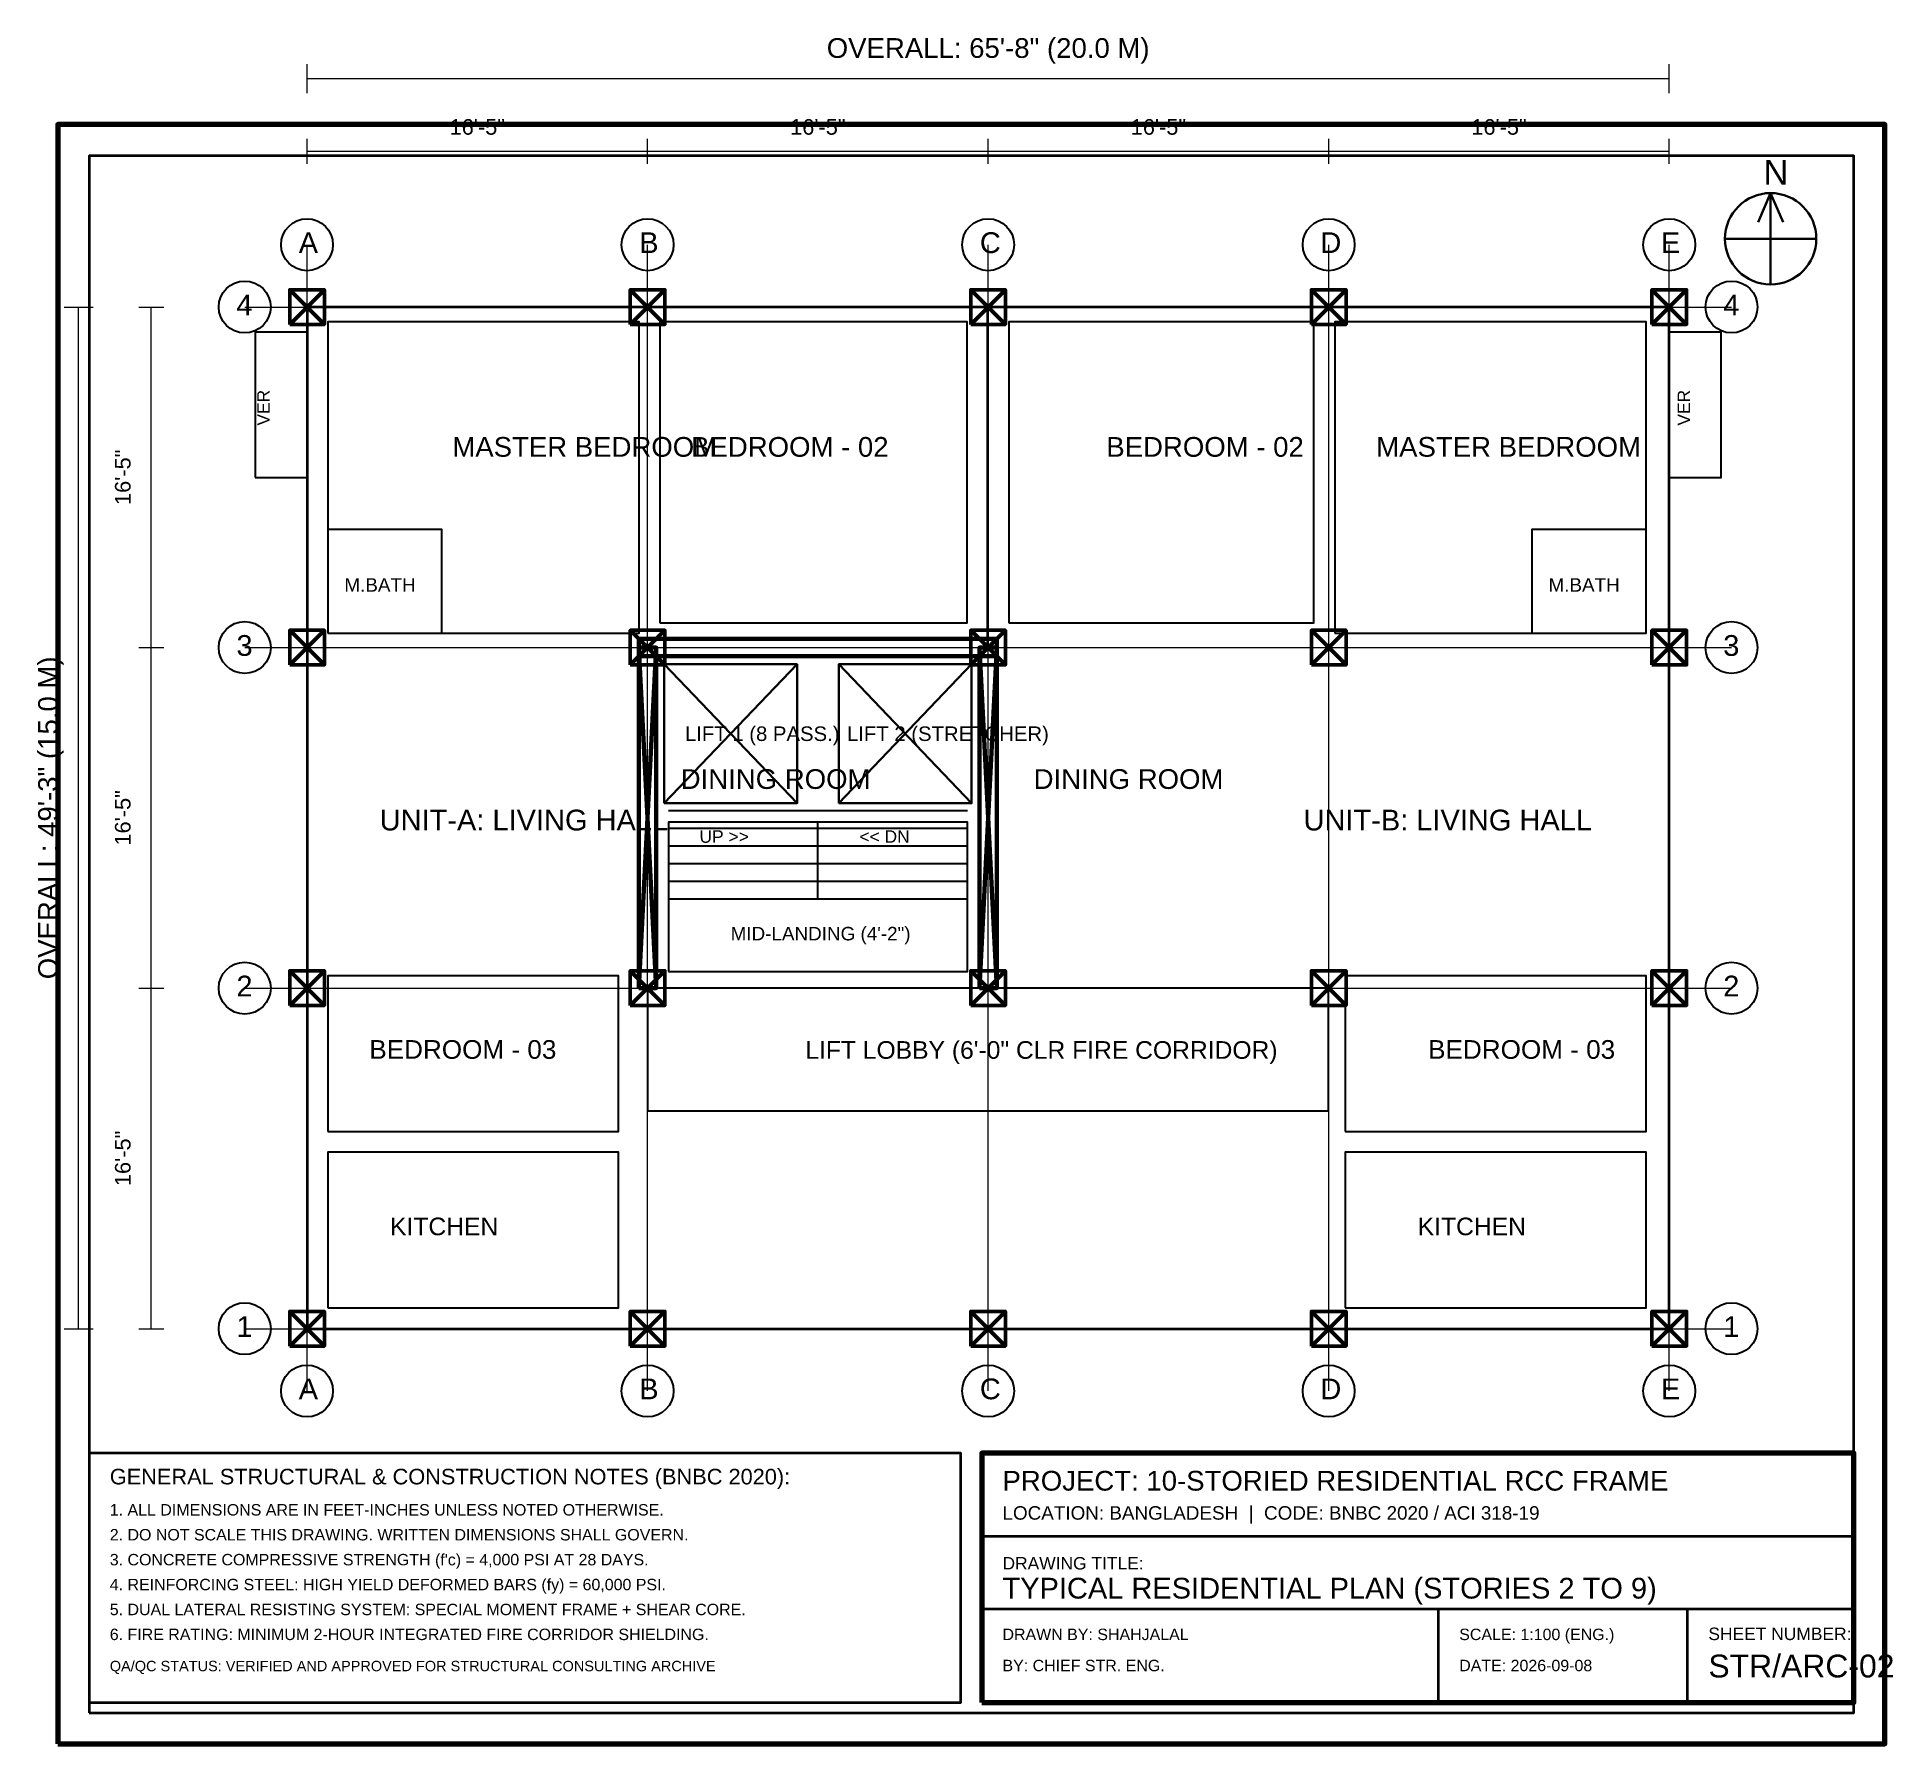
# Model space of a CAD drawing. Header units: inches. Extents: x -13 to 316, y -20 to 62.
# Drawn here: x 107 to 196.4, y -20 to 62.2 of the extents above; entities that cross this region are included whole.
import ezdxf
from ezdxf.enums import TextEntityAlignment as Align

# ---------------------------------------------------------------- set-up
doc = ezdxf.new("R2010")
doc.units = ezdxf.units.IN
doc.header["$MEASUREMENT"] = 0
for name, color, linetype, lineweight in [('A-LIFT', 6, 'Continuous', 30), ('A-STAIR', 2, 'Continuous', 25), ('A-TEXT-MAIN', 7, 'Continuous', 20), ('A-WALL-EXT', 2, 'Continuous', 35), ('A-WALL-INT', 3, 'Continuous', 25), ('S-ANNO-REV', 1, 'Continuous', 25), ('S-ANNO-SYM', 4, 'Continuous', 30), ('S-ANNO-TEXT', 7, 'Continuous', 18), ('S-BORDER-EXT', 7, 'Continuous', 70), ('S-BORDER-INT', 7, 'Continuous', 35), ('S-COL', 4, 'Continuous', 50), ('S-DIM', 3, 'Continuous', 18), ('S-GRID', 8, 'Continuous', 15), ('S-GRID-BUBBLE', 7, 'Continuous', 25), ('S-SHEAR', 1, 'Continuous', 60), ('S-TEXT-TITLE', 4, 'Continuous', 40)]:
    doc.layers.add(name, color=color, linetype=linetype, lineweight=lineweight)
doc.styles.get("Standard").update_dxf_attribs({"font": 'arial.ttf'})

msp = doc.modelspace()

# ---------------------------------------------------------------- texts
at = {"layer": 'A-STAIR'}
for s, p in [('UP >>', (138.9042, 23.4042)), ('<< DN', (146.6063, 23.4042))]:
    msp.add_text(s, height=0.6, dxfattribs=at).set_placement(p)
at = {"layer": 'A-TEXT-MAIN'}
for p in [(118.2, 43.5), (186.6168, 43.5)]:
    msp.add_text('VER', height=0.6, rotation=90, dxfattribs=at).set_placement(p)
for s, height, p in [('MASTER BEDROOM', 0.95, (127, 42)), ('BEDROOM - 02', 0.95, (138.5, 42)), ('BEDROOM - 02', 0.95, (158.5, 42)), ('MASTER BEDROOM', 0.95, (171.5, 42)), ('M.BATH', 0.65, (121.8, 35.5)), ('M.BATH', 0.65, (179.8, 35.5)), ('LIFT 1 (8 PASS.)', 0.7, (138.2042, 28.3084)), ('LIFT 2 (STRETCHER)', 0.7, (146.0084, 28.3084)), ('DINING ROOM', 0.95, (138, 26)), ('DINING ROOM', 0.95, (155, 26)), ('UNIT-A: LIVING HALL', 1, (123.5, 24)), ('UNIT-B: LIVING HALL', 1, (168, 24)), ('MID-LANDING (4\'-2")', 0.65, (140.4042, 18.7042)), ('BEDROOM - 03', 0.9, (123, 13)), ('LIFT LOBBY (6\'-0" CLR FIRE CORRIDOR)', 0.85, (144, 13)), ('BEDROOM - 03', 0.9, (174, 13)), ('KITCHEN', 0.85, (124, 4.5)), ('KITCHEN', 0.85, (173.5, 4.5))]:
    msp.add_text(s, height=height, dxfattribs=at).set_placement(p)
at = {"layer": 'S-ANNO-REV'}
msp.add_text('QA/QC STATUS: VERIFIED AND APPROVED FOR STRUCTURAL CONSULTING ARCHIVE', height=0.5, dxfattribs=at).set_placement((110.5, -16.5))
at = {"layer": 'S-ANNO-SYM'}
msp.add_text('N', height=1.2, dxfattribs=at).set_placement((190.15, 55.1))
at = {"layer": 'S-ANNO-TEXT'}
for s, height, p in [('1. ALL DIMENSIONS ARE IN FEET-INCHES UNLESS NOTED OTHERWISE.', 0.55, (110.5, -9)), ('LOCATION: BANGLADESH  |  CODE: BNBC 2020 / ACI 318-19', 0.65, (153.5, -9.2)), ('2. DO NOT SCALE THIS DRAWING. WRITTEN DIMENSIONS SHALL GOVERN.', 0.55, (110.5, -10.2)), ("3. CONCRETE COMPRESSIVE STRENGTH (f'c) = 4,000 PSI AT 28 DAYS.", 0.55, (110.5, -11.4)), ('DRAWING TITLE:', 0.6, (153.5, -11.6)), ('4. REINFORCING STEEL: HIGH YIELD DEFORMED BARS (fy) = 60,000 PSI.', 0.55, (110.5, -12.6)), ('5. DUAL LATERAL RESISTING SYSTEM: SPECIAL MOMENT FRAME + SHEAR CORE.', 0.55, (110.5, -13.8)), ('6. FIRE RATING: MINIMUM 2-HOUR INTEGRATED FIRE CORRIDOR SHIELDING.', 0.55, (110.5, -15)), ('DRAWN BY: SHAHJALAL', 0.55, (153.5, -15)), ('SCALE: 1:100 (ENG.)', 0.55, (175.5, -15)), ('SHEET NUMBER:', 0.6, (187.5, -15)), ('BY: CHIEF STR. ENG.', 0.55, (153.5, -16.5)), ('DATE: 2026-09-08', 0.55, (175.5, -16.5))]:
    msp.add_text(s, height=height, dxfattribs=at).set_placement(p)
at = {"layer": 'S-DIM'}
for s, height, p in [('OVERALL: 65\'-8" (20.0 M)', 0.95, (152.8084, 61.2126)), ('16\'-5"', 0.75, (128.2021, 57.5126)), ('16\'-5"', 0.75, (144.6063, 57.5126)), ('16\'-5"', 0.75, (161.0105, 57.5126)), ('16\'-5"', 0.75, (177.4147, 57.5126))]:
    msp.add_text(s, height=height, dxfattribs=at).set_placement(p, align=Align.CENTER)
for s, height, p in [('16\'-5"', 0.75, (111.5, 41.0105)), ('OVERALL: 49\'-3" (15.0 M)', 0.95, (108, 24.6063)), ('16\'-5"', 0.75, (111.5, 24.6063)), ('16\'-5"', 0.75, (111.5, 8.2021))]:
    msp.add_text(s, height=height, rotation=90, dxfattribs=at).set_placement(p, align=Align.CENTER)
at = {"layer": 'S-TEXT-TITLE'}
for s, height, p in [('A', 1, (119.6, 51.8126)), ('B', 1, (136.0042, 51.8126)), ('C', 1, (152.4084, 51.8126)), ('D', 1, (168.8126, 51.8126)), ('E', 1, (185.2168, 51.8126)), ('4', 1, (116.6, 48.8126)), ('4', 1, (188.2168, 48.8126)), ('3', 1, (116.6, 32.4084)), ('3', 1, (188.2168, 32.4084)), ('2', 1, (116.6, 16.0042)), ('2', 1, (188.2168, 16.0042)), ('1', 1, (116.6, -0.4)), ('1', 1, (188.2168, -0.4)), ('A', 1, (119.6, -3.4)), ('B', 1, (136.0042, -3.4)), ('C', 1, (152.4084, -3.4)), ('D', 1, (168.8126, -3.4)), ('E', 1, (185.2168, -3.4)), ('GENERAL STRUCTURAL & CONSTRUCTION NOTES (BNBC 2020):', 0.75, (110.5, -7.5)), ('PROJECT: 10-STORIED RESIDENTIAL RCC FRAME', 0.95, (153.5, -7.8)), ('TYPICAL RESIDENTIAL PLAN (STORIES 2 TO 9)', 1, (153.5, -13)), ('STR/ARC-02', 1.1, (187.5, -16.8))]:
    msp.add_text(s, height=height, dxfattribs=at).set_placement(p)

# ---------------------------------------------------------------- linework, layer by layer
at = {"layer": 'A-LIFT'}
for p, q in [((137.2042, 25.3084), (143.6042, 32.0084)), ((137.2042, 32.0084), (143.6042, 25.3084)), ((145.6084, 25.3084), (152.0084, 32.0084)), ((145.6084, 32.0084), (152.0084, 25.3084))]:
    msp.add_line(p, q, dxfattribs=at)
for points in [[(137.2042, 25.3084), (143.6042, 25.3084), (143.6042, 32.0084), (137.2042, 32.0084)], [(145.6084, 25.3084), (152.0084, 25.3084), (152.0084, 32.0084), (145.6084, 32.0084)]]:
    msp.add_lwpolyline(points, close=True, dxfattribs=at)
at = {"layer": 'A-STAIR'}
for p, q in [((137.4042, 24.9542), (144.6063, 24.9542)), ((144.6063, 24.9542), (151.8084, 24.9542)), ((144.6063, 20.7042), (144.6063, 24.4042)), ((137.4042, 24.1042), (144.6063, 24.1042)), ((137.4042, 23.2542), (144.6063, 23.2542)), ((144.6063, 24.1042), (151.8084, 24.1042)), ((144.6063, 23.2542), (151.8084, 23.2542)), ((137.4042, 22.4042), (144.6063, 22.4042)), ((144.6063, 22.4042), (151.8084, 22.4042)), ((137.4042, 21.5542), (144.6063, 21.5542)), ((144.6063, 21.5542), (151.8084, 21.5542)), ((137.4042, 20.7042), (151.8084, 20.7042))]:
    msp.add_line(p, q, dxfattribs=at)
msp.add_lwpolyline([(137.4042, 17.2042), (151.8084, 17.2042), (151.8084, 24.4042), (137.4042, 24.4042)], close=True, dxfattribs=at)
at = {"layer": 'A-WALL-EXT'}
msp.add_line((152.8, 32.8), (152.8, 49.2126), dxfattribs=at)
msp.add_lwpolyline([(120, 0), (185.6168, 0), (185.6168, 49.2126), (120, 49.2126)], close=True, dxfattribs=at)
at = {"layer": 'A-WALL-INT'}
for points in [[(121, 33.5), (136, 33.5), (136, 48.5), (121, 48.5)], [(137, 34), (151.8, 34), (151.8, 48.5), (137, 48.5)], [(153.8, 34), (168.5, 34), (168.5, 48.5), (153.8, 48.5)], [(169.5, 33.5), (184.5, 33.5), (184.5, 48.5), (169.5, 48.5)], [(117.5, 41), (120, 41), (120, 48), (117.5, 48)], [(185.6168, 41), (188.1168, 41), (188.1168, 48), (185.6168, 48)], [(121, 33.5), (126.5, 33.5), (126.5, 38.5), (121, 38.5)], [(179, 33.5), (184.5, 33.5), (184.5, 38.5), (179, 38.5)], [(121, 9.5), (135, 9.5), (135, 17), (121, 17)], [(170, 9.5), (184.5, 9.5), (184.5, 17), (170, 17)], [(136.4, 10.5), (169.2, 10.5), (169.2, 16.4), (136.4, 16.4)], [(121, 1), (135, 1), (135, 8.5), (121, 8.5)], [(170, 1), (184.5, 1), (184.5, 8.5), (170, 8.5)]]:
    msp.add_lwpolyline(points, close=True, dxfattribs=at)
at = {"layer": 'S-ANNO-SYM'}
for p, q in [((189.9, 53.3), (190.5, 54.7)), ((190.5, 50.3), (190.5, 54.7)), ((191.1, 53.3), (190.5, 54.7)), ((188.3, 52.5), (192.7, 52.5))]:
    msp.add_line(p, q, dxfattribs=at)
msp.add_circle((190.5, 52.5), 2.2, dxfattribs=at)
at = {"layer": 'S-BORDER-EXT'}
for points in [[(108, -20), (196, -20), (196, 58), (108, 58)], [(152.5, -18), (194.5, -18), (194.5, -6), (152.5, -6)]]:
    msp.add_lwpolyline(points, close=True, dxfattribs=at)
at = {"layer": 'S-BORDER-INT'}
for p, q in [((152.5, -10), (194.5, -10)), ((152.5, -13.5), (194.5, -13.5)), ((174.5, -18), (174.5, -13.5)), ((186.5, -18), (186.5, -13.5))]:
    msp.add_line(p, q, dxfattribs=at)
for points in [[(109.5, -18.5), (194.5, -18.5), (194.5, 56.5), (109.5, 56.5)], [(109.5, -18), (151.5, -18), (151.5, -6), (109.5, -6)]]:
    msp.add_lwpolyline(points, close=True, dxfattribs=at)
at = {"layer": 'S-COL'}
for p, q in [((119.165, 48.3776), (120.835, 50.0476)), ((119.165, 50.0476), (120.835, 48.3776)), ((135.5692, 48.3776), (137.2392, 50.0476)), ((135.5692, 50.0476), (137.2392, 48.3776)), ((151.9734, 48.3776), (153.6434, 50.0476)), ((151.9734, 50.0476), (153.6434, 48.3776)), ((168.3776, 48.3776), (170.0476, 50.0476)), ((168.3776, 50.0476), (170.0476, 48.3776)), ((184.7818, 48.3776), (186.4518, 50.0476)), ((184.7818, 50.0476), (186.4518, 48.3776)), ((119.165, 31.9734), (120.835, 33.6434)), ((119.165, 33.6434), (120.835, 31.9734)), ((135.5692, 31.9734), (137.2392, 33.6434)), ((135.5692, 33.6434), (137.2392, 31.9734)), ((151.9734, 31.9734), (153.6434, 33.6434)), ((151.9734, 33.6434), (153.6434, 31.9734)), ((168.3776, 31.9734), (170.0476, 33.6434)), ((168.3776, 33.6434), (170.0476, 31.9734)), ((184.7818, 31.9734), (186.4518, 33.6434)), ((184.7818, 33.6434), (186.4518, 31.9734)), ((119.165, 15.5692), (120.835, 17.2392)), ((119.165, 17.2392), (120.835, 15.5692)), ((135.5692, 15.5692), (137.2392, 17.2392)), ((135.5692, 17.2392), (137.2392, 15.5692)), ((151.9734, 15.5692), (153.6434, 17.2392)), ((151.9734, 17.2392), (153.6434, 15.5692)), ((168.3776, 15.5692), (170.0476, 17.2392)), ((168.3776, 17.2392), (170.0476, 15.5692)), ((184.7818, 15.5692), (186.4518, 17.2392)), ((184.7818, 17.2392), (186.4518, 15.5692)), ((119.165, -0.835), (120.835, 0.835)), ((119.165, 0.835), (120.835, -0.835)), ((135.5692, -0.835), (137.2392, 0.835)), ((135.5692, 0.835), (137.2392, -0.835)), ((151.9734, -0.835), (153.6434, 0.835)), ((151.9734, 0.835), (153.6434, -0.835)), ((168.3776, -0.835), (170.0476, 0.835)), ((168.3776, 0.835), (170.0476, -0.835)), ((184.7818, -0.835), (186.4518, 0.835)), ((184.7818, 0.835), (186.4518, -0.835))]:
    msp.add_line(p, q, dxfattribs=at)
for points in [[(119.165, 48.3776), (120.835, 48.3776), (120.835, 50.0476), (119.165, 50.0476)], [(135.5692, 48.3776), (137.2392, 48.3776), (137.2392, 50.0476), (135.5692, 50.0476)], [(151.9734, 48.3776), (153.6434, 48.3776), (153.6434, 50.0476), (151.9734, 50.0476)], [(168.3776, 48.3776), (170.0476, 48.3776), (170.0476, 50.0476), (168.3776, 50.0476)], [(184.7818, 48.3776), (186.4518, 48.3776), (186.4518, 50.0476), (184.7818, 50.0476)], [(119.165, 31.9734), (120.835, 31.9734), (120.835, 33.6434), (119.165, 33.6434)], [(135.5692, 31.9734), (137.2392, 31.9734), (137.2392, 33.6434), (135.5692, 33.6434)], [(151.9734, 31.9734), (153.6434, 31.9734), (153.6434, 33.6434), (151.9734, 33.6434)], [(168.3776, 31.9734), (170.0476, 31.9734), (170.0476, 33.6434), (168.3776, 33.6434)], [(184.7818, 31.9734), (186.4518, 31.9734), (186.4518, 33.6434), (184.7818, 33.6434)], [(119.165, 15.5692), (120.835, 15.5692), (120.835, 17.2392), (119.165, 17.2392)], [(135.5692, 15.5692), (137.2392, 15.5692), (137.2392, 17.2392), (135.5692, 17.2392)], [(151.9734, 15.5692), (153.6434, 15.5692), (153.6434, 17.2392), (151.9734, 17.2392)], [(168.3776, 15.5692), (170.0476, 15.5692), (170.0476, 17.2392), (168.3776, 17.2392)], [(184.7818, 15.5692), (186.4518, 15.5692), (186.4518, 17.2392), (184.7818, 17.2392)], [(119.165, -0.835), (120.835, -0.835), (120.835, 0.835), (119.165, 0.835)], [(135.5692, -0.835), (137.2392, -0.835), (137.2392, 0.835), (135.5692, 0.835)], [(151.9734, -0.835), (153.6434, -0.835), (153.6434, 0.835), (151.9734, 0.835)], [(168.3776, -0.835), (170.0476, -0.835), (170.0476, 0.835), (168.3776, 0.835)], [(184.7818, -0.835), (186.4518, -0.835), (186.4518, 0.835), (184.7818, 0.835)]]:
    msp.add_lwpolyline(points, close=True, dxfattribs=at)
at = {"layer": 'S-DIM'}
for p, q in [((120, 59.5126), (120, 60.9126)), ((185.6168, 59.5126), (185.6168, 60.9126)), ((120, 60.2126), (185.6168, 60.2126)), ((120, 56.1126), (120, 57.3126)), ((136.4042, 56.1126), (136.4042, 57.3126)), ((136.4042, 56.1126), (136.4042, 57.3126)), ((152.8084, 56.1126), (152.8084, 57.3126)), ((152.8084, 56.1126), (152.8084, 57.3126)), ((169.2126, 56.1126), (169.2126, 57.3126)), ((169.2126, 56.1126), (169.2126, 57.3126)), ((185.6168, 56.1126), (185.6168, 57.3126)), ((120, 56.7126), (136.4042, 56.7126)), ((136.4042, 56.7126), (152.8084, 56.7126)), ((152.8084, 56.7126), (169.2126, 56.7126)), ((169.2126, 56.7126), (185.6168, 56.7126)), ((108.3, 49.2126), (109.7, 49.2126)), ((109, 0), (109, 49.2126)), ((111.9, 49.2126), (113.1, 49.2126)), ((112.5, 32.8084), (112.5, 49.2126)), ((111.9, 32.8084), (113.1, 32.8084)), ((111.9, 32.8084), (113.1, 32.8084)), ((112.5, 16.4042), (112.5, 32.8084)), ((111.9, 16.4042), (113.1, 16.4042)), ((111.9, 16.4042), (113.1, 16.4042)), ((112.5, 0), (112.5, 16.4042)), ((108.3, 0), (109.7, 0)), ((111.9, 0), (113.1, 0))]:
    msp.add_line(p, q, dxfattribs=at)
at = {"layer": 'S-GRID'}
for p, q in [((120, -3), (120, 52.2126)), ((136.4042, -3), (136.4042, 52.2126)), ((152.8084, -3), (152.8084, 52.2126)), ((169.2126, -3), (169.2126, 52.2126)), ((185.6168, -3), (185.6168, 52.2126)), ((117, 49.2126), (188.6168, 49.2126)), ((117, 32.8084), (188.6168, 32.8084)), ((117, 16.4042), (188.6168, 16.4042)), ((117, 0), (188.6168, 0))]:
    msp.add_line(p, q, dxfattribs=at)
at = {"layer": 'S-GRID-BUBBLE'}
for centre in [(120, 52.2126), (136.4042, 52.2126), (152.8084, 52.2126), (169.2126, 52.2126), (185.6168, 52.2126), (117, 49.2126), (188.6168, 49.2126), (117, 32.8084), (188.6168, 32.8084), (117, 16.4042), (188.6168, 16.4042), (117, 0), (188.6168, 0), (120, -3), (136.4042, -3), (152.8084, -3), (169.2126, -3), (185.6168, -3)]:
    msp.add_circle(centre, 1.25, dxfattribs=at)
at = {"layer": 'S-SHEAR'}
for p, q in [((135.9842, 16.4042), (136.8242, 32.8084)), ((135.9842, 32.8084), (136.8242, 16.4042)), ((152.3884, 16.4042), (153.2284, 32.8084)), ((152.3884, 32.8084), (153.2284, 16.4042))]:
    msp.add_line(p, q, dxfattribs=at)
for points in [[(135.9842, 32.3884), (153.2284, 32.3884), (153.2284, 33.2284), (135.9842, 33.2284)], [(135.9842, 16.4042), (136.8242, 16.4042), (136.8242, 32.8084), (135.9842, 32.8084)], [(152.3884, 16.4042), (153.2284, 16.4042), (153.2284, 32.8084), (152.3884, 32.8084)]]:
    msp.add_lwpolyline(points, close=True, dxfattribs=at)

msp.set_redraw_order([(e.dxf.handle, doc.entitydb.next_handle()) for e in msp.query("TEXT MTEXT ATTDEF DIMENSION ARC_DIMENSION")])  # texts and dimensions are drawn at this point

doc.saveas('drawing.dxf')
